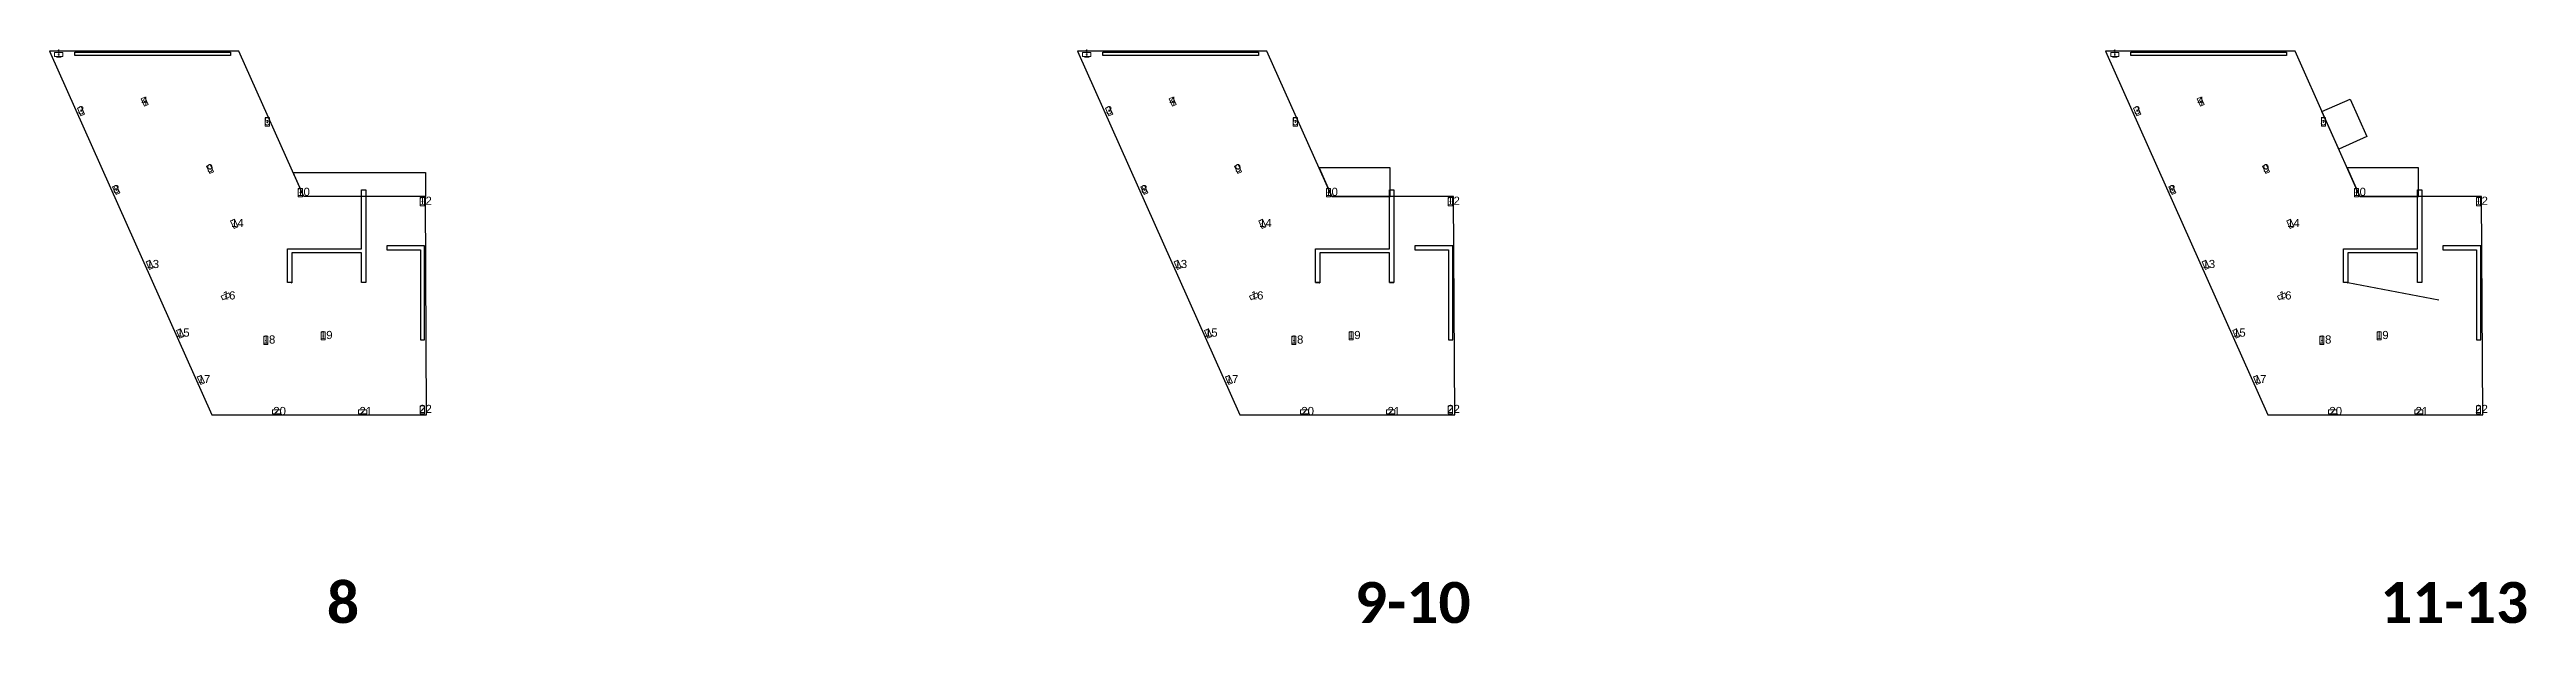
# Model space of a CAD drawing. Header units: inches. Extents: x 6018 to 43264, y -596 to 1082.
# Drawn here: x 15018 to 22246, y -596 to 1082 of the extents above; entities that cross this region are included whole.
import ezdxf

# ---------------------------------------------------------------- set-up
doc = ezdxf.new("R2010")
doc.units = ezdxf.units.IN
doc.header["$MEASUREMENT"] = 0
doc.header["$PDMODE"] = 99
doc.layers.add('COLUMN-FOOTPRINT', color=6, linetype='Continuous', lineweight=9)
for name, color, linetype in [('COLUMN-LABEL', 3, 'Continuous'), ('DATUM', 2, 'Continuous'), ('FLOOR LABELS', 1, 'Continuous'), ('SECONDARY AREA', 7, 'Continuous'), ('SHEAR-WALL', 1, 'Continuous'), ('SLAB', 5, 'Continuous')]:
    doc.layers.add(name, color=color, linetype=linetype)
doc.styles.add('Calibri_B_1', font='calibrib.ttf', dxfattribs={"height": 12})
doc.styles.get("Standard").update_dxf_attribs({"font": 'arial.ttf'})

msp = doc.modelspace()

# ---------------------------------------------------------------- texts
at = {"layer": 'COLUMN-LABEL'}
for s, height, p in [('1', 23.8, (15035.5, 1057.9)), ('1', 23.8, (18035.5, 1057.9)), ('1', 23.8, (21035.5, 1057.9)), ('4', 23.8, (15286.1, 919.9)), ('4', 23.8, (18286.1, 919.9)), ('4', 23.8, (21286.1, 919.9)), ('3', 23.8, (15100.7, 892.2)), ('5', 23.8, (15644.2, 860.2)), ('3', 23.8, (18100.7, 892.2)), ('5', 23.8, (18644.2, 860.2)), ('3', 23.8, (21100.7, 892.2)), ('5', 23.8, (21644.2, 860.2)), ('9', 23.8, (15477, 723)), ('9', 23.8, (18477, 723)), ('9', 23.8, (21477, 723)), ('8', 23.8, (15203.2, 661.9)), ('10', 23.83, (15740.7, 653.9)), ('12', 23.83, (16096.7, 627.9)), ('8', 23.8, (18203.2, 661.9)), ('10', 23.83, (18740.7, 653.9)), ('12', 23.83, (19096.7, 627.9)), ('8', 23.8, (21203.2, 662)), ('10', 23.83, (21740.7, 653.9)), ('12', 23.83, (22096.7, 627.9)), ('14', 23.83, (15547.6, 562.9)), ('14', 23.83, (18547.6, 562.9)), ('14', 23.83, (21547.6, 562.9)), ('13', 23.83, (15300.7, 443)), ('13', 23.83, (18300.7, 443)), ('13', 23.83, (21300.7, 443)), ('16', 23.83, (15523.4, 351.2)), ('16', 23.83, (18523.4, 351.2)), ('16', 23.83, (21523.4, 351.2)), ('15', 23.83, (15389.8, 242.6)), ('18', 23.83, (15639.9, 222.4)), ('19', 23.83, (15806.9, 235.5)), ('15', 23.83, (18389.8, 242.6)), ('18', 23.83, (18639.9, 222.4)), ('19', 23.83, (18806.9, 235.5)), ('15', 23.83, (21389.8, 242.6)), ('18', 23.83, (21639.9, 222.4)), ('19', 23.83, (21806.9, 235.5)), ('17', 23.83, (15450.3, 106.7)), ('17', 23.83, (18450.3, 106.7)), ('17', 23.83, (21450.3, 106.8)), ('20', 23.83, (15671, 13.4)), ('21', 23.83, (15922.6, 13.4)), ('22', 23.83, (16096.7, 19.4)), ('20', 23.83, (18671, 13.4)), ('21', 23.83, (18922.6, 13.4)), ('22', 23.83, (19096.7, 19.4)), ('20', 23.83, (21671, 13.4)), ('21', 23.83, (21922.6, 13.4)), ('22', 23.83, (22096.7, 19.4))]:
    msp.add_text(s, height=height, dxfattribs=at).set_placement(p)
at = {"layer": 'FLOOR LABELS', "style": 'Calibri_B_1'}
for s, p in [('8', (15827.5, -594.3)), ('9-10', (18827.1, -594.3)), ('11-13', (21819.5, -594.3))]:
    msp.add_text(s, height=120, dxfattribs=at).set_placement(p)

# ---------------------------------------------------------------- linework, layer by layer
msp.add_line((21724.7, 400.6), (21990, 350.2))
for p in [(15044.9, 1067.3), (18044.9, 1067.3), (21044.9, 1067.3), (15110.1, 901.6), (15295.4, 929.3), (15653.6, 869.6), (18110.1, 901.6), (18295.4, 929.3), (18653.6, 869.6), (21110.1, 901.6), (21295.4, 929.3), (21653.6, 869.6), (15486.4, 732.4), (18486.4, 732.4), (21486.4, 732.4), (15212.6, 671.3), (15750, 663.3), (18212.6, 671.3), (18750, 663.3), (21212.6, 671.3), (21750, 663.3), (16106, 637.3), (19106, 637.3), (22106, 637.3), (15557, 572.3), (18557, 572.3), (21557, 572.3), (15310.1, 452.3), (18310.1, 452.3), (21310.1, 452.4), (15532.7, 360.6), (18532.7, 360.6), (21532.7, 360.6), (15399.2, 252), (15649.3, 231.8), (15816.3, 244.9), (18399.2, 252), (18649.3, 231.8), (18816.3, 244.9), (21399.2, 252), (21649.3, 231.8), (21816.3, 244.9), (15459.7, 116.1), (18459.7, 116.1), (21459.7, 116.1), (15680.4, 22.8), (15932, 22.8), (16106, 28.8), (18680.4, 22.8), (18932, 22.8), (19106, 28.8), (21680.4, 22.8), (21932, 22.8), (22106, 28.8)]:
    msp.add_point(p)
at = {"layer": 'COLUMN-FOOTPRINT'}
for points in [[(15032.9, 1061.3), (15056.9, 1061.3), (15056.9, 1073.3), (15032.9, 1073.3)], [(18032.9, 1061.3), (18056.9, 1061.3), (18056.9, 1073.3), (18032.9, 1073.3)], [(21032.9, 1061.3), (21056.9, 1061.3), (21056.9, 1073.3), (21032.9, 1073.3)], [(15285.1, 937.8), (15294.8, 915.9), (15305.8, 920.8), (15296.1, 942.7)], [(18285.1, 937.8), (18294.8, 915.9), (18305.8, 920.8), (18296.1, 942.7)], [(21285.1, 937.8), (21294.8, 915.9), (21305.8, 920.8), (21296.1, 942.7)], [(15099.8, 910.1), (15109.5, 888.2), (15120.5, 893), (15110.7, 915)], [(15659.6, 857.6), (15659.6, 881.6), (15647.6, 881.6), (15647.6, 857.6)], [(18099.8, 910.1), (18109.5, 888.2), (18120.5, 893), (18110.7, 915)], [(18659.6, 857.6), (18659.6, 881.6), (18647.6, 881.6), (18647.6, 857.6)], [(21099.8, 910.1), (21109.5, 888.2), (21120.5, 893), (21110.7, 915)], [(21659.6, 857.6), (21659.6, 881.6), (21647.6, 881.6), (21647.6, 857.6)], [(15476.1, 740.9), (15485.8, 719), (15496.8, 723.9), (15487, 745.8)], [(18476.1, 740.9), (18485.8, 719), (18496.8, 723.9), (18487, 745.8)], [(21476.1, 740.9), (21485.8, 719), (21496.8, 723.9), (21487, 745.8)], [(15202.2, 679.9), (15212, 657.9), (15222.9, 662.8), (15213.2, 684.7)], [(15756, 651.3), (15756, 675.3), (15744, 675.3), (15744, 651.3)], [(18202.2, 679.9), (18212, 657.9), (18222.9, 662.8), (18213.2, 684.7)], [(18756, 651.3), (18756, 675.3), (18744, 675.3), (18744, 651.3)], [(21202.2, 679.9), (21212, 657.9), (21222.9, 662.8), (21213.2, 684.7)], [(21756, 651.3), (21756, 675.3), (21744, 675.3), (21744, 651.3)], [(15546.6, 580.8), (15556.4, 558.9), (15567.4, 563.7), (15557.6, 585.7)], [(16112, 625.3), (16112, 649.3), (16100, 649.3), (16100, 625.3)], [(18546.6, 580.8), (18556.4, 558.9), (18567.4, 563.7), (18557.6, 585.7)], [(19112, 625.3), (19112, 649.3), (19100, 649.3), (19100, 625.3)], [(21546.6, 580.8), (21556.4, 558.9), (21567.4, 563.7), (21557.6, 585.7)], [(22112, 625.3), (22112, 649.3), (22100, 649.3), (22100, 625.3)], [(15299.7, 460.9), (15309.5, 438.9), (15320.4, 443.8), (15310.7, 465.8)], [(18299.7, 460.9), (18309.5, 438.9), (18320.4, 443.8), (18310.7, 465.8)], [(21299.7, 460.9), (21309.5, 439), (21320.4, 443.8), (21310.7, 465.8)], [(15524.2, 350.2), (15546.1, 360), (15541.3, 371), (15519.3, 361.2)], [(18524.2, 350.2), (18546.1, 360), (18541.3, 371), (18519.3, 361.2)], [(21524.2, 350.2), (21546.1, 360), (21541.3, 371), (21519.3, 361.2)], [(15388.9, 260.5), (15398.6, 238.6), (15409.6, 243.5), (15399.8, 265.4)], [(15655.3, 219.8), (15655.3, 243.8), (15643.3, 243.8), (15643.3, 219.8)], [(15822.3, 232.9), (15822.3, 256.9), (15810.3, 256.9), (15810.3, 232.9)], [(18388.9, 260.5), (18398.6, 238.6), (18409.6, 243.5), (18399.8, 265.4)], [(18655.3, 219.8), (18655.3, 243.8), (18643.3, 243.8), (18643.3, 219.8)], [(18822.3, 232.9), (18822.3, 256.9), (18810.3, 256.9), (18810.3, 232.9)], [(21388.9, 260.5), (21398.6, 238.6), (21409.6, 243.5), (21399.8, 265.4)], [(21655.3, 219.8), (21655.3, 243.8), (21643.3, 243.8), (21643.3, 219.8)], [(21822.3, 232.9), (21822.3, 256.9), (21810.3, 256.9), (21810.3, 232.9)], [(15449.3, 124.7), (15459.1, 102.7), (15470.1, 107.6), (15460.3, 129.5)], [(18449.3, 124.7), (18459.1, 102.7), (18470.1, 107.6), (18460.3, 129.5)], [(21449.3, 124.7), (21459.1, 102.7), (21470.1, 107.6), (21460.3, 129.5)], [(15668.4, 16.8), (15692.4, 16.8), (15692.4, 28.8), (15668.4, 28.8)], [(15920, 16.8), (15944, 16.8), (15944, 28.8), (15920, 28.8)], [(16112, 16.8), (16112, 40.8), (16100, 40.8), (16100, 16.8)], [(18668.4, 16.8), (18692.4, 16.8), (18692.4, 28.8), (18668.4, 28.8)], [(18920, 16.8), (18944, 16.8), (18944, 28.8), (18920, 28.8)], [(19112, 16.8), (19112, 40.8), (19100, 40.8), (19100, 16.8)], [(21668.4, 16.8), (21692.4, 16.8), (21692.4, 28.8), (21668.4, 28.8)], [(21920, 16.8), (21944, 16.8), (21944, 28.8), (21920, 28.8)], [(22112, 16.8), (22112, 40.8), (22100, 40.8), (22100, 16.8)]]:
    msp.add_lwpolyline(points, close=True, dxfattribs=at)
at = {"layer": 'DATUM'}
for p in [(15724.7, 400.6), (18724.7, 400.6), (21724.7, 400.6)]:
    msp.add_point(p, dxfattribs=at)
at = {"layer": 'SECONDARY AREA'}
for points in [[(21649.5, 900.3), (21731.7, 936.9), (21780.5, 827.3), (21698.3, 790.7)], [(18930.7, 736.1), (18722.6, 736.1), (18760, 652.1), (18930.7, 652.1)], [(21930.7, 736.1), (21722.6, 736.1), (21760, 652.1), (21930.7, 652.1)], [(16114.8, 722.1), (16115.2, 652.1), (15760, 652.1), (15728.8, 722.1)]]:
    msp.add_lwpolyline(points, close=True, dxfattribs=at)
at = {"layer": 'SHEAR-WALL'}
msp.add_line((18928.7, 400.6), (18940.7, 400.6), dxfattribs=at)
for points in [[(15489.1, 1064.3), (15091.8, 1064.3), (15091.8, 1074.3), (15546.1, 1074.3), (15546.1, 1064.3)], [(18489.1, 1064.3), (18091.8, 1064.3), (18091.8, 1074.3), (18546.1, 1074.3), (18546.1, 1064.3)], [(21489.1, 1064.3), (21091.8, 1064.3), (21091.8, 1074.3), (21546.1, 1074.3), (21546.1, 1064.3)], [(15712.7, 400.6), (15712.7, 499.1), (15928.7, 499.1), (15928.7, 671.5), (15940.7, 671.5), (15940.7, 400.6), (15928.7, 400.6), (15928.7, 487.1), (15724.7, 487.1), (15724.7, 400.6)], [(18712.7, 400.6), (18712.7, 499.1), (18928.7, 499.1), (18928.7, 671.5), (18940.7, 671.5), (18940.7, 400.6), (18928.7, 400.6), (18928.7, 487.1), (18724.7, 487.1), (18724.7, 400.6)], [(21712.7, 400.6), (21712.7, 499.1), (21928.7, 499.1), (21928.7, 671.5), (21940.7, 671.5), (21940.7, 400.6), (21928.7, 400.6), (21928.7, 487.1), (21724.7, 487.1), (21724.7, 400.6)], [(16001.9, 507.9), (16001.9, 495.9), (16100.7, 495.9), (16100.7, 233.4), (16112.7, 233.4), (16112.7, 507.9)], [(19001.9, 507.9), (19001.9, 495.9), (19100.7, 495.9), (19100.7, 233.4), (19112.7, 233.4), (19112.7, 507.9)], [(22001.9, 507.9), (22001.9, 495.9), (22100.7, 495.9), (22100.7, 233.4), (22112.7, 233.4), (22112.7, 507.9)]]:
    msp.add_lwpolyline(points, close=True, dxfattribs=at)
msp.add_lwpolyline([(18712.7, 400.6), (18724.7, 400.6)], dxfattribs=at)
at = {"layer": 'SLAB'}
for points in [[(15570.8, 1077.1), (15018, 1077.1), (15491.2, 14.1), (16118.5, 14.1), (16115.2, 652.1), (15760, 652.1)], [(18570.8, 1077.1), (18018, 1077.1), (18491.2, 14.1), (19118.5, 14.1), (19114.8, 652.1), (18760, 652.1)], [(21570.8, 1077.1), (21018, 1077.1), (21491.2, 14.1), (22118.5, 14.1), (22114.8, 652.1), (21760, 652.1)]]:
    msp.add_lwpolyline(points, close=True, dxfattribs=at)

msp.set_redraw_order([(e.dxf.handle, doc.entitydb.next_handle()) for e in msp.query("TEXT MTEXT ATTDEF DIMENSION ARC_DIMENSION")])  # texts and dimensions are drawn at this point

doc.saveas('drawing.dxf')
